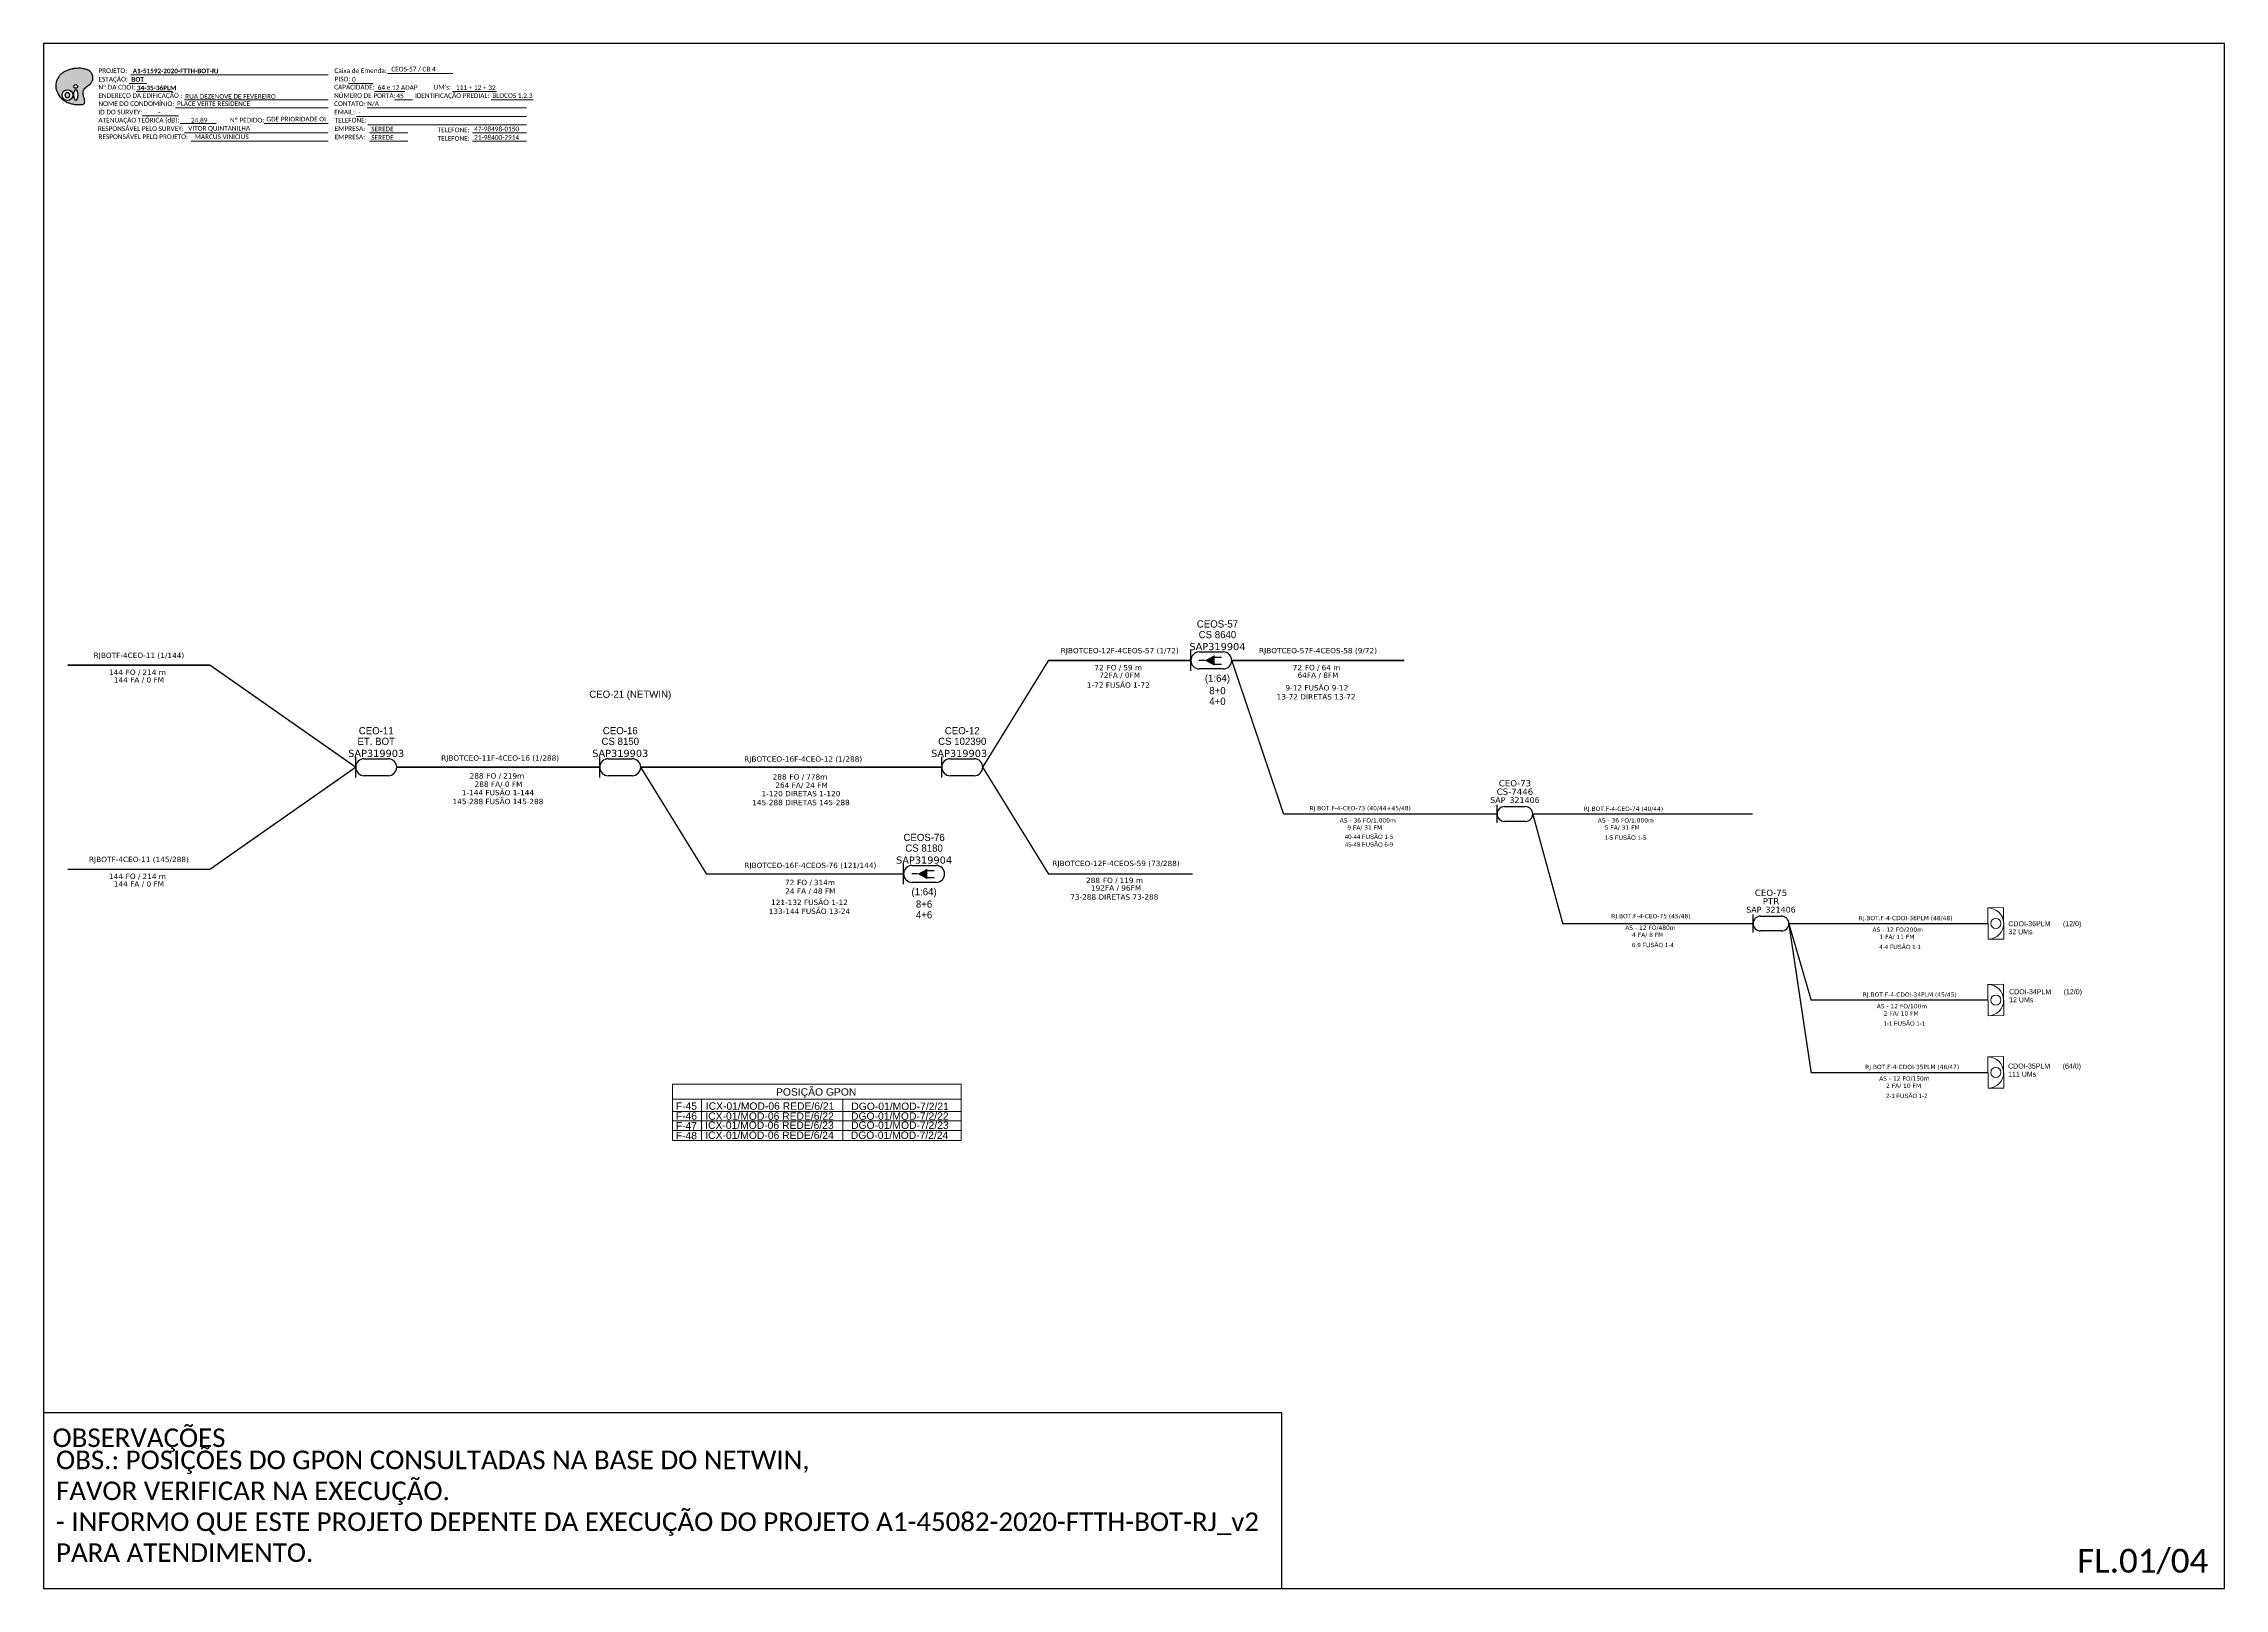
# Model space of a CAD drawing. Header units: inches. Extents: x 12732 to 16384, y 8731 to 9325.
# Drawn here: x 12732 to 13570, y 8731 to 9325 of the extents above; entities that cross this region are included whole.
import ezdxf
from ezdxf.enums import TextEntityAlignment as Align

# ---------------------------------------------------------------- set-up
doc = ezdxf.new("R2010")
doc.units = ezdxf.units.IN
doc.header["$MEASUREMENT"] = 0
doc.linetypes.add('DIVIDE', pattern=[1.25, 0.5, -0.25, 0, -0.25, 0, -0.25])
for name, color, linetype, lineweight in [("20.0-LEGENDA DOS CDO'S", 1, 'Continuous', 0), ('20.1-CDO_INTERIOR', 1, 'Continuous', 0), ('Texto_Cabos', 1, 'Continuous', 20)]:
    doc.layers.add(name, color=color, linetype=linetype, lineweight=lineweight)
for name, color, linetype in [('20.4-CEOS', 1, 'Continuous'), ('CAP a instalar', 1, 'Continuous'), ('CD a instalar', 1, 'Continuous'), ('CDO_PARDE', 1, 'Continuous'), ('CEO', 1, 'Continuous'), ('CEOS', 1, 'Continuous')]:
    doc.layers.add(name, color=color, linetype=linetype)
doc.styles.add('ARIAL', font='arial.ttf')
doc.styles.add('siredit', font='verdana.ttf')
doc.styles.add('Style-font000', font='font000.shx')
doc.styles.add('WMF-Calibri0', font='calibri.ttf')
doc.styles.add('WMF-Calibri1', font='calibrib.ttf')
doc.linetypes.add('FENCELINE1', pattern='A,0.25,-0.1,[133,ltypeshp.shx,S=0.1,R=0,X=-0.1,Y=0],-0.1,1', length=1.45)

# ---------------------------------------------------------------- blocks, each defined once
blk = doc.blocks.new('OI')
h = blk.add_hatch(color=40)
edge = h.paths.add_edge_path()
edge.add_spline(control_points=[(4.35, -0.67), (3.92, -0.99), (3.26, -1.5), (2.81, -2.59), (2.9, -3.5), (3.06, -4.27), (3.31, -4.85), (3.37, -5.39), (3.4, -5.88), (3.2, -6.4), (2.54, -6.61), (1.65, -6.63), (0.55, -6.67), (-0.56, -6.42), (-1.61, -6.14), (-2.77, -5.61), (-3.92, -4.77), (-4.89, -3.7), (-5.34, -2.65), (-5.6, -1.94), (-5.85, -0.96), (-5.71, 0.47), (-5.1, 2.02), (-4.14, 3.02), (-3.3, 3.61), (-2.37, 4.16), (-1.36, 4.44), (-0.56, 4.7), (0.79, 4.85), (2.24, 4.97), (3.79, 4.57), (4.67, 4.21), (5.44, 3.65), (5.76, 2.99), (6.03, 2.21), (6.01, 1.46), (5.72, 0.64), (5.31, 0.08), (4.88, -0.38), (4.51, -0.55), (4.35, -0.67)], knot_values=[0, 0, 0, 0, 1.60434, 2.417191, 3.427595, 4.282808, 4.776746, 5.304182, 5.888771, 6.258406, 6.858137, 7.79129, 8.986195, 10.124242, 11.187857, 12.242908, 13.953784, 15.414161, 16.515391, 17.349188, 17.675853, 19.552021, 21.515531, 22.568638, 23.63245, 24.621084, 25.782718, 26.745347, 27.142653, 29.870543, 31.004649, 31.921532, 32.709589, 33.801391, 34.042471, 35.192333, 35.971461, 36.628871, 37.254359, 37.836911, 37.836911, 37.836911, 37.836911], degree=3, periodic=0)
h.paths.add_polyline_path([(1.13, -0.87, -1), (-0.04, -0.87, -1)], flags=16)
edge = h.paths.add_edge_path(flags=16)
edge.add_ellipse((0.56, -3.59), major_axis=(-0.02, 1.71), ratio=0.361305, start_angle=0, end_angle=360)
h.paths.add_polyline_path([(-0.36, -3.62, -1), (-3.8, -3.62, -1)], flags=16)
edge = h.paths.add_edge_path(flags=0)
edge.add_ellipse((-2.08, -3.62), major_axis=(0, 0.885), ratio=0.758294, start_angle=0, end_angle=360)
at = {"color": 40}
for centre, radius in [((-2.08, -3.62), 1.72), ((0.54, -0.87), 0.587)]:
    blk.add_circle(centre, radius, dxfattribs=at)
blk.add_ellipse((-2.08, -3.62), major_axis=(0, 0.885), ratio=0.758294, start_param=-3.141592653589792, end_param=3.141592653589792, dxfattribs=at)
blk.add_ellipse((0.56, -3.59), major_axis=(-0.02, 1.71), ratio=0.361305, dxfattribs=at)
at = {"color": 40, "start_tangent": (-0.800898, -0.598801), "end_tangent": (-0.800898, -0.598801)}
blk.add_spline([(4.35, -0.67), (3.2, -1.78), (2.9, -2.54), (2.92, -3.55), (3.12, -4.38), (3.28, -4.85), (3.37, -5.37), (3.35, -5.95), (3.2, -6.29), (2.66, -6.55), (1.73, -6.63), (0.54, -6.62), (-0.58, -6.41), (-1.6, -6.11), (-2.56, -5.67), (-3.95, -4.67), (-4.89, -3.56), (-5.37, -2.56), (-5.64, -1.78), (-5.72, -1.46), (-5.63, 0.42), (-4.84, 2.22), (-4.13, 2.99), (-3.27, 3.62), (-2.4, 4.09), (-1.3, 4.47), (-0.37, 4.72), (0.02, 4.77), (2.75, 4.8), (3.85, 4.53), (4.69, 4.16), (5.31, 3.68), (5.85, 2.73), (5.93, 2.5), (5.94, 1.35), (5.67, 0.62), (5.29, 0.08), (4.84, -0.36), (4.35, -0.67)], degree=3, dxfattribs=at)
blk = doc.blocks.new('ceo')
at = {"layer": 'CEO', "color": 7}
for p, q in [((0.094, 0.094), (0.359, 0.094)), ((0.359, -0.094), (0.094, -0.094))]:
    blk.add_line(p, q, dxfattribs=at)
blk.add_lwpolyline([(0, -0.114), (0, 0.114)], dxfattribs=at)
for centre, start, end in [((0.094, 0), 90, 270), ((0.359, 0), 270, 90)]:
    blk.add_arc(centre, 0.0942, start, end, dxfattribs=at)
at = {"layer": 'CEO', "color": 7, "style": 'siredit', "flags": 1}
blk.add_attdef('ID', text='', height=0.0472, dxfattribs=at).set_placement((0.226, 0.483), align=Align.MIDDLE_CENTER)
at = {"layer": 'CEO', "color": 7}
for tag, height, style, p in [('LOCAL?', 0.0798, 'Style-font000', (0.226, 0.286)), ('NOME?', 0.0798, 'Style-font000', (0.226, 0.404)), ('TIPO?', 0.0787, 'siredit', (0.226, 0.153))]:
    blk.add_attdef(tag, text='', height=height, dxfattribs=dict(at, style=style)).set_placement(p, align=Align.MIDDLE_CENTER)
at = {"layer": 'CEO', "color": 7, "style": 'Style-font000', "flags": 1}
blk.add_attdef('FIBRAS_RESERVA', text='', height=0.0798, dxfattribs=at).set_placement((0.226, -0.156), align=Align.TOP_CENTER)
blk = doc.blocks.new('Cabos_2')
at = {"layer": 'Texto_Cabos', "color": 7, "style": 'siredit'}
blk.add_text('FO /', height=1.5, dxfattribs=at).set_placement((0.44, -2), align=Align.MIDDLE_RIGHT)
for tag, p in [('N_CABOS', (0, 2.76)), ('FA/FM', (0, -4.14))]:
    blk.add_attdef(tag, text='', height=1.5, dxfattribs=at).set_placement(p, align=Align.MIDDLE_CENTER)
blk.add_attdef('FIBRAS', text='', height=1.5, dxfattribs=at).set_placement((-4.5, -2), align=Align.MIDDLE_RIGHT)
blk.add_attdef('FUSÃO_001', (-0.47, -7.43), '', height=1.5, dxfattribs=at)
blk.add_attdef('METROS', text='', height=1.5, dxfattribs=at).set_placement((1, -2), align=Align.MIDDLE_LEFT)

msp = doc.modelspace()

# ---------------------------------------------------------------- linework, layer by layer
for points in [[(12731.87, 8730.9), (13570.43, 8730.9), (13570.43, 9324.9), (12731.87, 9324.9), (12731.87, 8730.9)], [(12731.87, 8798.48), (13207.87, 8798.48)]]:
    msp.add_lwpolyline(points)
at = {"color": 7, "lineweight": 0}
for points in [[(12764.82, 9309.58), (12771.37, 9309.58)], [(12765.34, 9312.86), (12841.31, 9312.86)], [(12849.11, 9309.62), (12858.59, 9309.62)], [(12864.15, 9313.35), (12889.28, 9313.35)], [(12767.49, 9306.51), (12781.43, 9306.51)], [(12782.64, 9300.16), (12841.31, 9300.16)], [(12786.05, 9303.27), (12841.31, 9303.27)], [(12856.27, 9300.16), (12917.5, 9300.16)], [(12859.16, 9306.51), (12870.77, 9306.51)], [(12866.74, 9303.27), (12873.69, 9303.27)], [(12889.1, 9306.51), (12905.96, 9306.51)], [(12903.91, 9303.27), (12920.09, 9303.27)], [(12769.8, 9297.1), (12783.75, 9297.1)], [(12784.34, 9294.13), (12798.28, 9294.13)], [(12816.67, 9294.14), (12841.17, 9294.14)], [(12817.17, 9294.14), (12841.32, 9294.14)], [(12852.23, 9296.92), (12917.5, 9296.92)], [(12856.52, 9293.69), (12917.5, 9293.69)], [(12786.05, 9290.58), (12841.31, 9290.58)], [(12788.54, 9287.34), (12841.31, 9287.34)], [(12857.13, 9290.58), (12871.93, 9290.58)], [(12857.13, 9287.34), (12871.93, 9287.34)], [(12896.73, 9290.58), (12917.5, 9290.58)], [(12896.73, 9287.34), (12917.5, 9287.34)]]:
    msp.add_lwpolyline(points, dxfattribs=at)
at = {"linetype": 'Continuous'}
msp.add_lwpolyline([(13207.87, 8798.48), (13207.87, 8730.9)], dxfattribs=at)
at = {"layer": "20.0-LEGENDA DOS CDO'S", "color": 1}
for p, q in [((13084.7, 8924.82), (12973.72, 8924.82)), ((13084.7, 8918.99), (13084.7, 8924.82)), ((12973.72, 8918.99), (13084.7, 8918.99)), ((13039.21, 8918.99), (13084.7, 8918.99)), ((13039.21, 8903.14), (13039.21, 8918.99)), ((13084.7, 8918.99), (13084.7, 8903.14))]:
    msp.add_line(p, q, dxfattribs=at)
for points in [[(12973.72, 8924.82), (12973.72, 8903.14)], [(12973.72, 8914.33), (13084.7, 8914.33)], [(12984.84, 8918.99), (12984.84, 8903.14)], [(12973.72, 8910.7), (13084.7, 8910.7)], [(12973.72, 8906.94), (13084.7, 8906.94)], [(12973.72, 8903.14), (13084.7, 8903.14)]]:
    msp.add_lwpolyline(points, dxfattribs=at)
at = {"layer": '20.1-CDO_INTERIOR', "color": 1, "lineweight": 18}
for points in [[(13485.65, 8980.6), (13485.49, 8992.66), (13479.46, 8992.59), (13479.61, 8980.52)], [(13485.63, 8951.13), (13485.48, 8963.19), (13479.44, 8963.12), (13479.59, 8951.05)], [(13485.63, 8923.3), (13485.48, 8935.37), (13479.44, 8935.29), (13479.59, 8923.23)]]:
    msp.add_lwpolyline(points, close=True, dxfattribs=at)
for centre in [(13482.55, 8986.59), (13482.53, 8957.12), (13482.53, 8929.3)]:
    msp.add_circle(centre, 1.93, dxfattribs=at)
for centre in [(13479.54, 8986.55), (13479.52, 8957.09), (13479.52, 8929.26)]:
    msp.add_arc(centre, 6.03, 270.71416, 90.71416, dxfattribs=at)
at = {"layer": '20.4-CEOS', "color": 5}
for p, q in [((13290.77, 9025.24), (13290.77, 9032.14)), ((13293.62, 9031.55), (13301.64, 9031.55)), ((13301.64, 9025.83), (13293.62, 9025.83))]:
    msp.add_line(p, q, dxfattribs=at)
at = {"layer": '20.4-CEOS', "color": 1}
for p, q in [((13389.22, 8983.11), (13389.22, 8990)), ((13392.08, 8989.41), (13400.1, 8989.41)), ((13400.1, 8983.69), (13392.08, 8983.69))]:
    msp.add_line(p, q, dxfattribs=at)
at = {"layer": '20.4-CEOS', "color": 5}
for centre, major_axis, start_param, end_param in [((13293.62, 9028.69), (-2.02, 2.02), -0.785398, 2.356194), ((13301.64, 9028.69), (2.02, 2.02), 3.926991, 7.068583)]:
    msp.add_ellipse(centre, major_axis=major_axis, ratio=1, start_param=start_param, end_param=end_param, dxfattribs=at)
at = {"layer": '20.4-CEOS', "color": 1}
for centre, major_axis, start_param, end_param in [((13392.08, 8986.55), (-2.02, 2.02), -0.785398, 2.356194), ((13400.1, 8986.55), (2.02, 2.02), 3.926991, 7.068583)]:
    msp.add_ellipse(centre, major_axis=major_axis, ratio=1, start_param=start_param, end_param=end_param, dxfattribs=at)
at = {"layer": 'CAP a instalar', "color": 5, "linetype": 'FENCELINE1', "ltscale": 7, "const_width": 0.518}
for points in [[(13188.74, 9087.71), (13208.67, 9028.69)], [(13208.67, 9028.69), (13290.77, 9028.69)]]:
    msp.add_lwpolyline(points, dxfattribs=at)
at = {"layer": 'CAP a instalar', "color": 0, "linetype": 'FENCELINE1', "ltscale": 7, "const_width": 0.518}
msp.add_lwpolyline([(13304.5, 9028.69), (13389.05, 9028.69)], dxfattribs=at)
at = {"layer": 'CAP a instalar', "color": 1, "linetype": 'FENCELINE1', "ltscale": 7, "const_width": 0.518}
for points in [[(13304.5, 9028.69), (13316.02, 8986.55), (13389.22, 8986.55)], [(13402.96, 8986.55), (13479.54, 8986.55)], [(13402.96, 8986.55), (13411.55, 8957.09), (13479.52, 8957.09)], [(13402.96, 8986.55), (13411.55, 8929.26), (13479.52, 8929.26)]]:
    msp.add_lwpolyline(points, dxfattribs=at)
at = {"layer": 'CD a instalar', "color": 7, "linetype": 'Continuous', "const_width": 0.547}
for points in [[(12851.9, 9046.67), (12795.87, 9085.9), (12741.15, 9085.9)], [(13173.01, 9087.71), (13118.29, 9087.71), (13092.98, 9046.67)], [(13188.74, 9087.71), (13255.09, 9087.71)], [(12851.9, 9046.67), (12795.87, 9007.44), (12741.15, 9007.44)], [(12867.63, 9046.67), (12945.73, 9046.67)], [(12961.46, 9046.67), (13077.25, 9046.67)], [(13062.56, 9005.63), (12986.77, 9005.63), (12961.46, 9046.67)], [(13173.72, 9005.63), (13118.29, 9005.63), (13092.98, 9046.67)]]:
    msp.add_lwpolyline(points, dxfattribs=at)
at = {"layer": 'CEO', "color": 7}
for p, q in [((12949.01, 9049.94), (12958.19, 9049.94)), ((12958.19, 9043.4), (12949.01, 9043.4))]:
    msp.add_line(p, q, dxfattribs=at)
msp.add_lwpolyline([(12945.73, 9042.72), (12945.73, 9050.62)], dxfattribs=at)
for centre, start, end in [((12949.01, 9046.67), 90, 270), ((12958.19, 9046.67), 270, 90)]:
    msp.add_arc(centre, 3.27, start, end, dxfattribs=at)
at = {"layer": 'CEOS', "color": 5}
for p, q in [((13176.28, 9090.98), (13185.47, 9090.98)), ((13185.47, 9084.44), (13176.28, 9084.44))]:
    msp.add_line(p, q, dxfattribs=at)
at = {"layer": 'CEOS', "color": 7}
for p, q in [((13065.84, 9008.9), (13075.02, 9008.9)), ((13075.02, 9002.36), (13065.84, 9002.36))]:
    msp.add_line(p, q, dxfattribs=at)
at = {"layer": 'CEOS', "color": 5}
for points in [[(13173.01, 9083.76), (13173.01, 9091.66)], [(13178.34, 9087.71), (13176.13, 9087.71)], [(13181.96, 9089.01), (13184.75, 9089.01)], [(13181.96, 9086.28), (13184.75, 9086.28)]]:
    msp.add_lwpolyline(points, dxfattribs=at)
msp.add_lwpolyline([(13178.34, 9087.71, 0, 4.04, 0), (13182.13, 9087.71, 4.04, 4.04, 0)], format="xyseb", dxfattribs=at)
at = {"layer": 'CEOS', "color": 7}
for points in [[(13062.56, 9001.68), (13062.56, 9009.58)], [(13071.52, 9006.93), (13074.3, 9006.93)], [(13067.89, 9005.63), (13065.68, 9005.63)], [(13071.52, 9004.2), (13074.3, 9004.2)]]:
    msp.add_lwpolyline(points, dxfattribs=at)
msp.add_lwpolyline([(13067.89, 9005.63, 0, 4.04, 0), (13071.68, 9005.63, 4.04, 4.04, 0)], format="xyseb", dxfattribs=at)
at = {"layer": 'CEOS', "color": 5}
for centre, start, end in [((13176.28, 9087.71), 90, 270), ((13185.47, 9087.71), 270, 90)]:
    msp.add_arc(centre, 3.27, start, end, dxfattribs=at)
at = {"layer": 'CEOS', "color": 7}
for centre, start, end in [((13065.84, 9005.63), 90, 270), ((13075.02, 9005.63), 270, 90)]:
    msp.add_arc(centre, 3.27, start, end, dxfattribs=at)

# ---------------------------------------------------------------- block references
at = {"color": 7, "xscale": 1.213923925163966, "yscale": 1.213923925163726, "zscale": 1.213923925163967, "rotation": 0.1532896023734424}
msp.add_blockref('OI', (12743.54, 9309.49), dxfattribs=at)
at = {"layer": 'CDO_PARDE', "color": 7, "linetype": 'DIVIDE'}
ref = msp.add_blockref('Cabos_2', (12768.51, 9085.9), dxfattribs=dict(at, xscale=1.368000000000484, yscale=1.368000000000484, zscale=1.368))
ref.add_attrib('N_CABOS', 'RJBOTF-4CEO-11 (1/144)', dxfattribs={"layer": 'Texto_Cabos', "color": 7, "height": 2.052, "style": 'siredit'}).set_placement((12768.51, 9089.68), align=Align.MIDDLE_CENTER)
ref.add_attrib('FA/FM', '144 FA / 0 FM', dxfattribs={"layer": 'Texto_Cabos', "color": 7, "height": 2.052, "style": 'siredit'}).set_placement((12768.51, 9080.24), align=Align.MIDDLE_CENTER)
ref.add_attrib('FIBRAS', '144', dxfattribs={"layer": 'Texto_Cabos', "color": 7, "height": 2.052, "style": 'siredit'}).set_placement((12762.36, 9083.17), align=Align.MIDDLE_RIGHT)
ref.add_attrib('METROS', '214 m', dxfattribs={"layer": 'Texto_Cabos', "color": 7, "height": 2.052, "style": 'siredit'}).set_placement((12769.88, 9083.17), align=Align.MIDDLE_LEFT)
at = {"layer": 'CDO_PARDE', "linetype": 'DIVIDE'}
ref = msp.add_blockref('Cabos_2', (13145.65, 9087.71), dxfattribs=dict(at, xscale=1.368000000000484, yscale=1.368000000000484, zscale=1.368))
ref.add_attrib('N_CABOS', 'RJBOTCEO-12F-4CEOS-57 (1/72)', dxfattribs={"layer": 'Texto_Cabos', "color": 7, "height": 2.052, "style": 'siredit'}).set_placement((13145.65, 9091.49), align=Align.MIDDLE_CENTER)
ref.add_attrib('FUSÃO_001', '1-72 FUSÃO 1-72', (13133.01, 9077.22), dxfattribs={"layer": 'Texto_Cabos', "color": 7, "height": 2.052, "style": 'siredit'})
ref.add_attrib('FA/FM', '72FA / 0FM', dxfattribs={"layer": 'Texto_Cabos', "color": 7, "height": 2.052, "style": 'siredit'}).set_placement((13145.65, 9082.05), align=Align.MIDDLE_CENTER)
ref.add_attrib('FIBRAS', '72', dxfattribs={"layer": 'Texto_Cabos', "color": 7, "height": 2.052, "style": 'siredit'}).set_placement((13139.49, 9084.97), align=Align.MIDDLE_RIGHT)
ref.add_attrib('METROS', '59 m', dxfattribs={"layer": 'Texto_Cabos', "color": 7, "height": 2.052, "style": 'siredit'}).set_placement((13147.02, 9084.97), align=Align.MIDDLE_LEFT)
ref = msp.add_blockref('Cabos_2', (13221.91, 9087.71), dxfattribs=dict(at, xscale=1.368000000000484, yscale=1.368000000000484, zscale=1.368))
ref.add_attrib('N_CABOS', 'RJBOTCEO-57F-4CEOS-58 (9/72)', dxfattribs={"layer": 'Texto_Cabos', "color": 7, "height": 2.052, "style": 'siredit'}).set_placement((13221.91, 9091.49), align=Align.MIDDLE_CENTER)
ref.add_attrib('FUSÃO_001', '9-12 FUSÃO 9-12', (13209.39, 9076.17), dxfattribs={"layer": 'Texto_Cabos', "color": 7, "height": 2.052, "style": 'siredit'})
ref.add_attrib('FA/FM', '64FA / 8FM', dxfattribs={"layer": 'Texto_Cabos', "color": 7, "height": 2.052, "style": 'siredit'}).set_placement((13221.91, 9082.05), align=Align.MIDDLE_CENTER)
ref.add_attrib('FIBRAS', '72', dxfattribs={"layer": 'Texto_Cabos', "color": 7, "height": 2.052, "style": 'siredit'}).set_placement((13215.76, 9084.97), align=Align.MIDDLE_RIGHT)
ref.add_attrib('METROS', '64 m', dxfattribs={"layer": 'Texto_Cabos', "color": 7, "height": 2.052, "style": 'siredit'}).set_placement((13223.28, 9084.97), align=Align.MIDDLE_LEFT)
ref.add_attrib('FUSÃO_002', '13-72 DIRETAS 13-72', (13206.01, 9072.71), dxfattribs={"layer": 'Texto_Cabos', "color": 7, "height": 2.052, "style": 'siredit'})
at = {"layer": 'CDO_PARDE', "color": 7, "linetype": 'DIVIDE'}
ref = msp.add_blockref('Cabos_2', (12768.51, 9007.44), dxfattribs=dict(at, xscale=1.368000000000484, yscale=1.368000000000484, zscale=1.368))
ref.add_attrib('N_CABOS', 'RJBOTF-4CEO-11 (145/288)', dxfattribs={"layer": 'Texto_Cabos', "color": 7, "height": 2.052, "style": 'siredit'}).set_placement((12768.51, 9011.21), align=Align.MIDDLE_CENTER)
ref.add_attrib('FA/FM', '144 FA / 0 FM', dxfattribs={"layer": 'Texto_Cabos', "color": 7, "height": 2.052, "style": 'siredit'}).set_placement((12768.51, 9001.78), align=Align.MIDDLE_CENTER)
ref.add_attrib('FIBRAS', '144', dxfattribs={"layer": 'Texto_Cabos', "color": 7, "height": 2.052, "style": 'siredit'}).set_placement((12762.36, 9004.7), align=Align.MIDDLE_RIGHT)
ref.add_attrib('METROS', '214 m', dxfattribs={"layer": 'Texto_Cabos', "color": 7, "height": 2.052, "style": 'siredit'}).set_placement((12769.88, 9004.7), align=Align.MIDDLE_LEFT)
at = {"layer": 'CDO_PARDE', "linetype": 'DIVIDE'}
ref = msp.add_blockref('Cabos_2', (13144.24, 9005.89), dxfattribs=dict(at, xscale=1.368000000000484, yscale=1.368000000000484, zscale=1.368))
ref.add_attrib('N_CABOS', 'RJBOTCEO-12F-4CEOS-59 (73/288)', dxfattribs={"layer": 'Texto_Cabos', "color": 7, "height": 2.052, "style": 'siredit'}).set_placement((13144.24, 9009.67), align=Align.MIDDLE_CENTER)
ref.add_attrib('FUSÃO_001', '73-288 DIRETAS 73-288', (13126.62, 8995.73), dxfattribs={"layer": 'Texto_Cabos', "color": 7, "height": 2.052, "style": 'siredit'})
ref.add_attrib('FA/FM', '192FA / 96FM', dxfattribs={"layer": 'Texto_Cabos', "color": 7, "height": 2.052, "style": 'siredit'}).set_placement((13144.24, 9000.24), align=Align.MIDDLE_CENTER)
ref.add_attrib('FIBRAS', '288', dxfattribs={"layer": 'Texto_Cabos', "color": 7, "height": 2.052, "style": 'siredit'}).set_placement((13138.09, 9003.16), align=Align.MIDDLE_RIGHT)
ref.add_attrib('METROS', '119 m', dxfattribs={"layer": 'Texto_Cabos', "color": 7, "height": 2.052, "style": 'siredit'}).set_placement((13145.61, 9003.16), align=Align.MIDDLE_LEFT)
at = {"layer": 'CEO', "xscale": 34.74719999999915, "yscale": 34.74719999999915, "zscale": 34.74719999999999}
for p, values in [((12851.9, 9046.67), {'NOME?': 'CEO-11', 'LOCAL?': 'ET. BOT', 'TIPO?': 'SAP319903'}), ((13077.25, 9046.67), {'NOME?': 'CEO-12', 'LOCAL?': 'CS 102390', 'TIPO?': 'SAP319903  '})]:
    msp.add_blockref('ceo', p, dxfattribs=at).add_auto_attribs(values)

# ---------------------------------------------------------------- texts
at = {"color": 7, "lineweight": 0, "style": 'WMF-Calibri0'}
for s, height, p in [('PROJETO:', 1.793, (12752.94, 9313.61)), ('ESTAÇÃO:', 1.793, (12752.94, 9310.33)), ('Nº DA CDOI:', 1.7927, (12752.94, 9307.26)), ('CAPACIDADE:', 1.7927, (12843.59, 9307.26)), ('Caixa de Emenda:', 1.7927, (12843.69, 9313.61)), ('PISO:', 1.793, (12843.77, 9310.37)), ("UM's:", 1.793, (12881.83, 9307.26)), ('ENDEREÇO DA EDIFICAÇÃO :', 1.7927, (12752.94, 9304.02)), ('NOME DO CONDOMÍNIO:', 1.7927, (12752.94, 9300.91)), ('PLACE VERTE RESIDENCE', 1.7927, (12783.15, 9300.91)), ('CONTATO: N/A', 1.7927, (12843.59, 9300.91)), ('NÚMERO DE PORTA:', 1.7927, (12843.59, 9304.02)), ('IDENTIFICAÇÃO PREDIAL:', 1.7927, (12874.67, 9304.02)), ('BLOCOS 1,2,3', 1.7927, (12904.41, 9304.02)), ('RESPONSÁVEL PELO SURVEY:', 1.7927, (12752.7, 9291.32)), ('ATENUAÇÃO TEÓRICA (dB):', 1.7927, (12752.94, 9294.56)), ('ID DO SURVEY:', 1.7927, (12752.94, 9297.67)), ('24,89', 1.793, (12788.5, 9294.56)), ('Nº PEDIDO:', 1.793, (12803.53, 9294.57)), ('EMAIL:', 1.793, (12843.59, 9297.67)), ('TELEFONE:', 1.793, (12843.77, 9294.56)), ('EMPRESA:', 1.793, (12843.77, 9291.32)), ('TELEFONE:', 1.793, (12883.37, 9290.82)), ('RESPONSÁVEL PELO PROJETO:', 1.7927, (12752.94, 9288.21)), ('EMPRESA:', 1.793, (12843.77, 9288.09)), ('TELEFONE:', 1.793, (12883.37, 9287.58))]:
    msp.add_text(s, height=height, dxfattribs=at).set_placement(p)
at = {"color": 7, "linetype": 'Continuous'}
for s, height, style, p in [('BOT', 1.793, 'WMF-Calibri1', (12765.62, 9310.23)), ('A1-51592-2020-FTTH-BOT-RJ', 1.7927, 'WMF-Calibri1', (12766.13, 9313.51)), ('0', 1.79, 'WMF-Calibri0', (12850.46, 9310.22)), ('64 e 12 ADAP', 1.7927, 'WMF-Calibri0', (12860.33, 9307.13)), ('CEOS-57 / CB 4', 1.7927, 'WMF-Calibri0', (12865.55, 9314.19)), ('111 + 12 + 32', 1.7927, 'WMF-Calibri0', (12890.45, 9307.11)), ('RUA DEZENOVE DE FEVEREIRO', 1.7927, 'WMF-Calibri0', (12786.32, 9303.73)), ('45', 1.793, 'WMF-Calibri0', (12867.5, 9303.87)), ('-', 1.79, 'WMF-Calibri0', (12775.94, 9297.71)), ('VITOR QUINTANILHA', 1.7927, 'WMF-Calibri0', (12787.45, 9291.42)), ('-', 1.79, 'WMF-Calibri0', (12852.94, 9297.52)), ('SEREDE', 1.793, 'WMF-Calibri0', (12857.83, 9291.17)), ('47-98498-0150', 1.7927, 'WMF-Calibri0', (12897.43, 9291.17)), ('MARCUS VINICIUS', 1.7927, 'WMF-Calibri0', (12789.94, 9288.18)), ('SEREDE', 1.793, 'WMF-Calibri0', (12857.83, 9287.94)), ('21-98400-2914', 1.7927, 'WMF-Calibri0', (12897.43, 9287.94)), ('FL.01/04', 9.118, 'WMF-Calibri0', (13513.84, 8736.97))]:
    msp.add_text(s, height=height, dxfattribs=dict(at, style=style)).set_placement(p)
at = {"color": 7, "linetype": 'Continuous', "style": 'WMF-Calibri1'}
msp.add_text('34-35-36PLM', height=1.7927, dxfattribs=at).set_placement((12775.32, 9306.97), align=Align.CENTER)
at = {"color": 7, "style": 'WMF-Calibri0'}
msp.add_text('GDE PRIORIDADE OI', height=1.7927, dxfattribs=at).set_placement((12817.58, 9294.98))
at = {"color": 5, "linetype": 'Continuous', "style": 'ARIAL'}
msp.add_text('40-44 FUSÃO 1-5', height=1.6644, dxfattribs=at).set_placement((13232.21, 9019.1))
at = {"color": 1, "linetype": 'Continuous', "style": 'ARIAL'}
msp.add_text('45-48 FUSÃO 6-9', height=1.6644, dxfattribs=at).set_placement((13232.21, 9016.12))
at = {"color": 0, "linetype": 'Continuous', "style": 'ARIAL'}
msp.add_text('1-5 FUSÃO 1-5', height=1.6644, dxfattribs=at).set_placement((13332.07, 9018.74))
at = {"style": 'WMF-Calibri0'}
msp.add_text('OBSERVAÇÕES', height=7.1308, dxfattribs=at).set_placement((12735.28, 8785.26))
at = {"color": 5, "linetype": 'Continuous', "insert": (13217.18, 9029.84), "char_height": 1.6644, "width": 51.8115, "attachment_point": 1}
msp.add_mtext('{\\fVerdana|b0|i0|c0|p34;\\P                  AS - 36 FO/1.000m\\P                      9 FA/ 31 FM\\P                 }', dxfattribs=at)
at = {"color": 0, "linetype": 'Continuous', "insert": (13315.44, 9029.84), "char_height": 1.6644, "width": 51.8115, "attachment_point": 1}
msp.add_mtext('{\\fVerdana|b0|i0|c0|p34;\\P\\pi13.3152; AS - 36 FO/1.000m\\P\\pi0;                       5 FA/ 31 FM\\P\\P                 }', dxfattribs=at)
at = {"insert": (12736.64, 8783.87), "char_height": 7.1308, "width": 658.8434, "attachment_point": 1, "style": 'WMF-Calibri0'}
msp.add_mtext('OBS.: POSIÇÕES DO GPON CONSULTADAS NA BASE DO NETWIN, \\PFAVOR VERIFICAR NA EXECUÇÃO.\\P- INFORMO QUE ESTE PROJETO DEPENTE DA EXECUÇÃO DO PROJETO A1-45082-2020-FTTH-BOT-RJ_v2\\PPARA ATENDIMENTO.', dxfattribs=at)
at = {"layer": "20.0-LEGENDA DOS CDO'S", "color": 1, "style": 'ARIAL'}
for s, height, p in [('32 UMs', 1.931, (13487.38, 8982.43)), ('CDOI-36PLM', 1.931, (13487.37, 8985.53)), ('CDOI-34PLM', 1.931, (13487.65, 8959.37)), ('12 UMs', 1.931, (13487.66, 8956.27)), ('CDOI-35PLM', 1.931, (13487.26, 8930.78)), ('POSIÇÃO GPON', 2.8419, (13013.5, 8920.38)), ('111 UMs', 1.931, (13487.26, 8927.69)), ('F-45', 2.842, (12974.94, 8914.93)), ('F-46', 2.842, (12974.94, 8911.13)), ('ICX-01/MOD-06 REDE/6/22 ', 2.8419, (12986.32, 8911.09)), ('ICX-01/MOD-06 REDE/6/21 ', 2.8419, (12986.51, 8914.94)), ('DGO-01/MOD-7/2/22', 2.8419, (13042.35, 8911.09)), ('DGO-01/MOD-7/2/21', 2.8419, (13042.45, 8914.84)), ('F-47', 2.842, (12974.94, 8907.34)), ('F-48', 2.842, (12974.94, 8903.6)), ('ICX-01/MOD-06 REDE/6/23 ', 2.8419, (12986.25, 8907.58)), ('ICX-01/MOD-06 REDE/6/24', 2.8419, (12986.3, 8903.73)), ('DGO-01/MOD-7/2/24', 2.8419, (13042.25, 8903.73)), ('DGO-01/MOD-7/2/23', 2.8419, (13042.37, 8907.58))]:
    msp.add_text(s, height=height, dxfattribs=at).set_placement(p)
for s, p in [('       (12/0)', (13509.26, 8985.53)), ('       (12/0)', (13509.54, 8959.37)), ('       (64/0)', (13509.15, 8930.78))]:
    msp.add_text(s, height=1.931, dxfattribs=at).set_placement(p, align=Align.CENTER)
at = {"layer": '20.4-CEOS', "color": 5, "style": 'siredit'}
for tag, text, p in [('CEO-73', 'CEOSXXX', (13297.63, 9041.71)), ('CS-7446', 'CS-XXXX', (13297.63, 9038.47))]:
    msp.add_attdef(tag, text=text, height=2.422, dxfattribs=at).set_placement(p, align=Align.TOP_CENTER)
at = {"layer": '20.4-CEOS', "color": 1, "style": 'siredit'}
for tag, text, p in [('CEO-75', 'CEOSXXX', (13396.09, 8999.58)), ('PTR', 'CS-XXXX', (13396.09, 8996.33))]:
    msp.add_attdef(tag, text=text, height=2.422, dxfattribs=at).set_placement(p, align=Align.TOP_CENTER)
at = {"layer": 'CAP a instalar', "color": 1, "linetype": 'FENCELINE1', "ltscale": 7, "style": 'ARIAL'}
for s, p in [('6-9 FUSÃO 1-4', (13342.63, 8977.47)), ('4-4 FUSÃO 1-1', (13437.72, 8976.72)), ('1-1 FUSÃO 1-1', (13439.35, 8947.29)), ('2-3 FUSÃO 1-2', (13440.28, 8919.46))]:
    msp.add_text(s, height=1.6644, dxfattribs=at).set_placement(p)
at = {"layer": 'CAP a instalar', "color": 1, "linetype": 'FENCELINE1', "ltscale": 7, "char_height": 1.6644, "attachment_point": 1}
for s, insert, width in [('{\\fVerdana|b0|i0|c0|p34;RJ.BOT.F-4-CEO-75 (45/48)}', (13334.65, 8990.24), 72.8643), ('{\\fVerdana|b0|i0|c0|p34;RJ.BOT.F-4-CDOI-36PLM (48/48)}', (13429.74, 8989.49), 72.8643), ('{\\fVerdana|b0|i0|c0|p34;\\P\\pi13.32; AS - 12 FO/480m\\P\\pi0;                       4 FA/ 8 FM\\P\\P                 }', (13326, 8988.56), 51.8115), ('{\\fVerdana|b0|i0|c0|p34;\\P\\pi13.32; AS - 12 FO/200m\\P\\pi0;                       1 FA/ 11 FM\\P\\P                 }', (13421.09, 8987.81), 51.8115), ('{\\fVerdana|b0|i0|c0|p34;RJ.BOT.F-4-CDOI-34PLM (45/45)}', (13431.37, 8960.06), 72.8643), ('{\\fVerdana|b0|i0|c0|p34;\\P\\pi13.32; AS - 12 FO/100m\\P\\pi0;                       2 FA/ 10 FM\\P\\P                 }', (13422.72, 8958.39), 51.8115), ('{\\fVerdana|b0|i0|c0|p34;RJ.BOT.F-4-CDOI-35PLM (46/47)}', (13432.3, 8932.23), 72.8643), ('{\\fVerdana|b0|i0|c0|p34;\\P\\pi13.32; AS - 12 FO/150m\\P\\pi0;                       2 FA/ 10 FM\\P\\P                 }', (13423.65, 8930.56), 51.8115)]:
    msp.add_mtext(s, dxfattribs=dict(at, insert=insert, width=width))
at = {"layer": 'CD a instalar', "color": 1, "linetype": 'Continuous', "insert": (13209.15, 9034.52), "char_height": 1.6644, "width": 84.604, "attachment_point": 1}
msp.add_mtext('{\\fVerdana|b0|i0|c0|p34;\\P             RJ.BOT.F-4-CEO-73 (40/44+45/48)}', dxfattribs=at)
at = {"layer": 'CD a instalar', "color": 0, "linetype": 'Continuous', "insert": (13324.09, 9031.52), "char_height": 1.6644, "width": 72.8643, "attachment_point": 1}
msp.add_mtext('{\\fVerdana|b0|i0|c0|p34;RJ.BOT.F-4-CEO-74 (40/44)}', dxfattribs=at)
at = {"layer": 'CEO', "color": 7, "linetype": 'Continuous'}
for s, height, style, p in [('CEO-21 (NETWIN)', 2.7736, 'Style-font000', (12957.44, 9074.73)), ('CS 8150', 2.774, 'Style-font000', (12953.6, 9056.61)), ('CEO-16', 2.774, 'Style-font000', (12953.6, 9060.72)), ('SAP319903', 2.736, 'siredit', (12953.6, 9052))]:
    msp.add_text(s, height=height, dxfattribs=dict(at, style=style)).set_placement(p, align=Align.MIDDLE_CENTER)
at = {"layer": 'CEOS', "color": 5}
for s, height, style, p in [('CEOS-57', 2.774, 'Style-font000', (13183.24, 9101.76)), ('CS 8640', 2.774, 'Style-font000', (13183.24, 9097.65)), ('SAP319904', 2.736, 'siredit', (13183.24, 9093.04))]:
    msp.add_text(s, height=height, dxfattribs=dict(at, style=style)).set_placement(p, align=Align.MIDDLE_CENTER)
at = {"layer": 'CEOS', "color": 5, "style": 'Style-font000'}
for s, p in [('(1:64)', (13183.24, 9082.28)), ('4+0', (13183.24, 9073.4)), ('8+0', (13183.24, 9077.5))]:
    msp.add_text(s, height=2.774, dxfattribs=at).set_placement(p, align=Align.TOP_CENTER)
at = {"layer": 'CEOS', "color": 7, "linetype": 'Continuous'}
for s, height, style, p in [('CEOS-76', 2.774, 'Style-font000', (13070.43, 9019.68)), ('CS 8180', 2.774, 'Style-font000', (13070.43, 9015.57)), ('SAP319904', 2.736, 'siredit', (13070.43, 9010.96))]:
    msp.add_text(s, height=height, dxfattribs=dict(at, style=style)).set_placement(p, align=Align.MIDDLE_CENTER)
at = {"layer": 'CEOS', "color": 7, "linetype": 'Continuous', "style": 'Style-font000'}
for s, p in [('(1:64)', (13070.43, 9000.2)), ('4+6', (13070.43, 8991.32)), ('8+6', (13070.43, 8995.42))]:
    msp.add_text(s, height=2.774, dxfattribs=at).set_placement(p, align=Align.TOP_CENTER)
at = {"layer": 'CEOS', "color": 5, "style": 'siredit'}
for tag, p in [('SAP', (13291.05, 9034.03)), ('321406', (13301.32, 9034.03))]:
    msp.add_attdef(tag, text='', height=2.22, dxfattribs=at).set_placement(p, align=Align.MIDDLE_CENTER)
at = {"layer": 'CEOS', "color": 1, "style": 'siredit'}
for tag, p in [('SAP', (13389.5, 8991.9)), ('321406', (13399.78, 8991.9))]:
    msp.add_attdef(tag, text='', height=2.22, dxfattribs=at).set_placement(p, align=Align.MIDDLE_CENTER)
at = {"layer": 'Texto_Cabos', "color": 7, "linetype": 'Continuous', "style": 'siredit'}
for s, p in [('RJBOTCEO-11F-4CEO-16 (1/288)', (12907.4, 9050.19)), ('RJBOTCEO-16F-4CEO-12 (1/288)', (13023.94, 9049.8)), ('288 FA/ 0 FM', (12906.79, 9040.14)), ('264 FA/ 24 FM', (13023.33, 9039.75)), ('RJBOTCEO-16F-4CEOS-76 (121/144)', (13026.69, 9008.92)), ('24 FA / 48 FM', (13026.69, 8999.02))]:
    msp.add_text(s, height=2.052, dxfattribs=at).set_placement(p, align=Align.MIDDLE_CENTER)
for s, p in [('288', (12901.04, 9043.33)), ('288', (13017.58, 9042.94)), ('72', (13020.53, 9002.34))]:
    msp.add_text(s, height=2.052, dxfattribs=at).set_placement(p, align=Align.MIDDLE_RIGHT)
at = {"layer": 'Texto_Cabos', "color": 7, "style": 'siredit'}
for p in [(12907.79, 9043.33), (13024.33, 9042.94), (13027.28, 9002.34)]:
    msp.add_text('FO /', height=2.052, dxfattribs=at).set_placement(p, align=Align.MIDDLE_RIGHT)
at = {"layer": 'Texto_Cabos', "color": 7, "linetype": 'Continuous', "style": 'siredit'}
for s, p in [('219m', (12908.57, 9043.33)), ('778m', (13025.1, 9042.94)), ('314m', (13028.05, 9002.34))]:
    msp.add_text(s, height=2.052, dxfattribs=at).set_placement(p, align=Align.MIDDLE_LEFT)
at = {"layer": 'Texto_Cabos', "color": 7, "char_height": 2.052, "attachment_point": 5, "style": 'siredit'}
for s, insert in [('1-144 FUSÃO 1-144\\P145-288 FUSÃO 145-288', (12906.56, 9035.17)), ('1-120 DIRETAS 1-120\\P145-288 DIRETAS 145-288', (13023.09, 9034.78)), ('121-132 FUSÃO 1-12\\P133-144 FUSÃO 13-24', (13026.36, 8992.97))]:
    msp.add_mtext(s, dxfattribs=dict(at, insert=insert))

doc.saveas('drawing.dxf')
